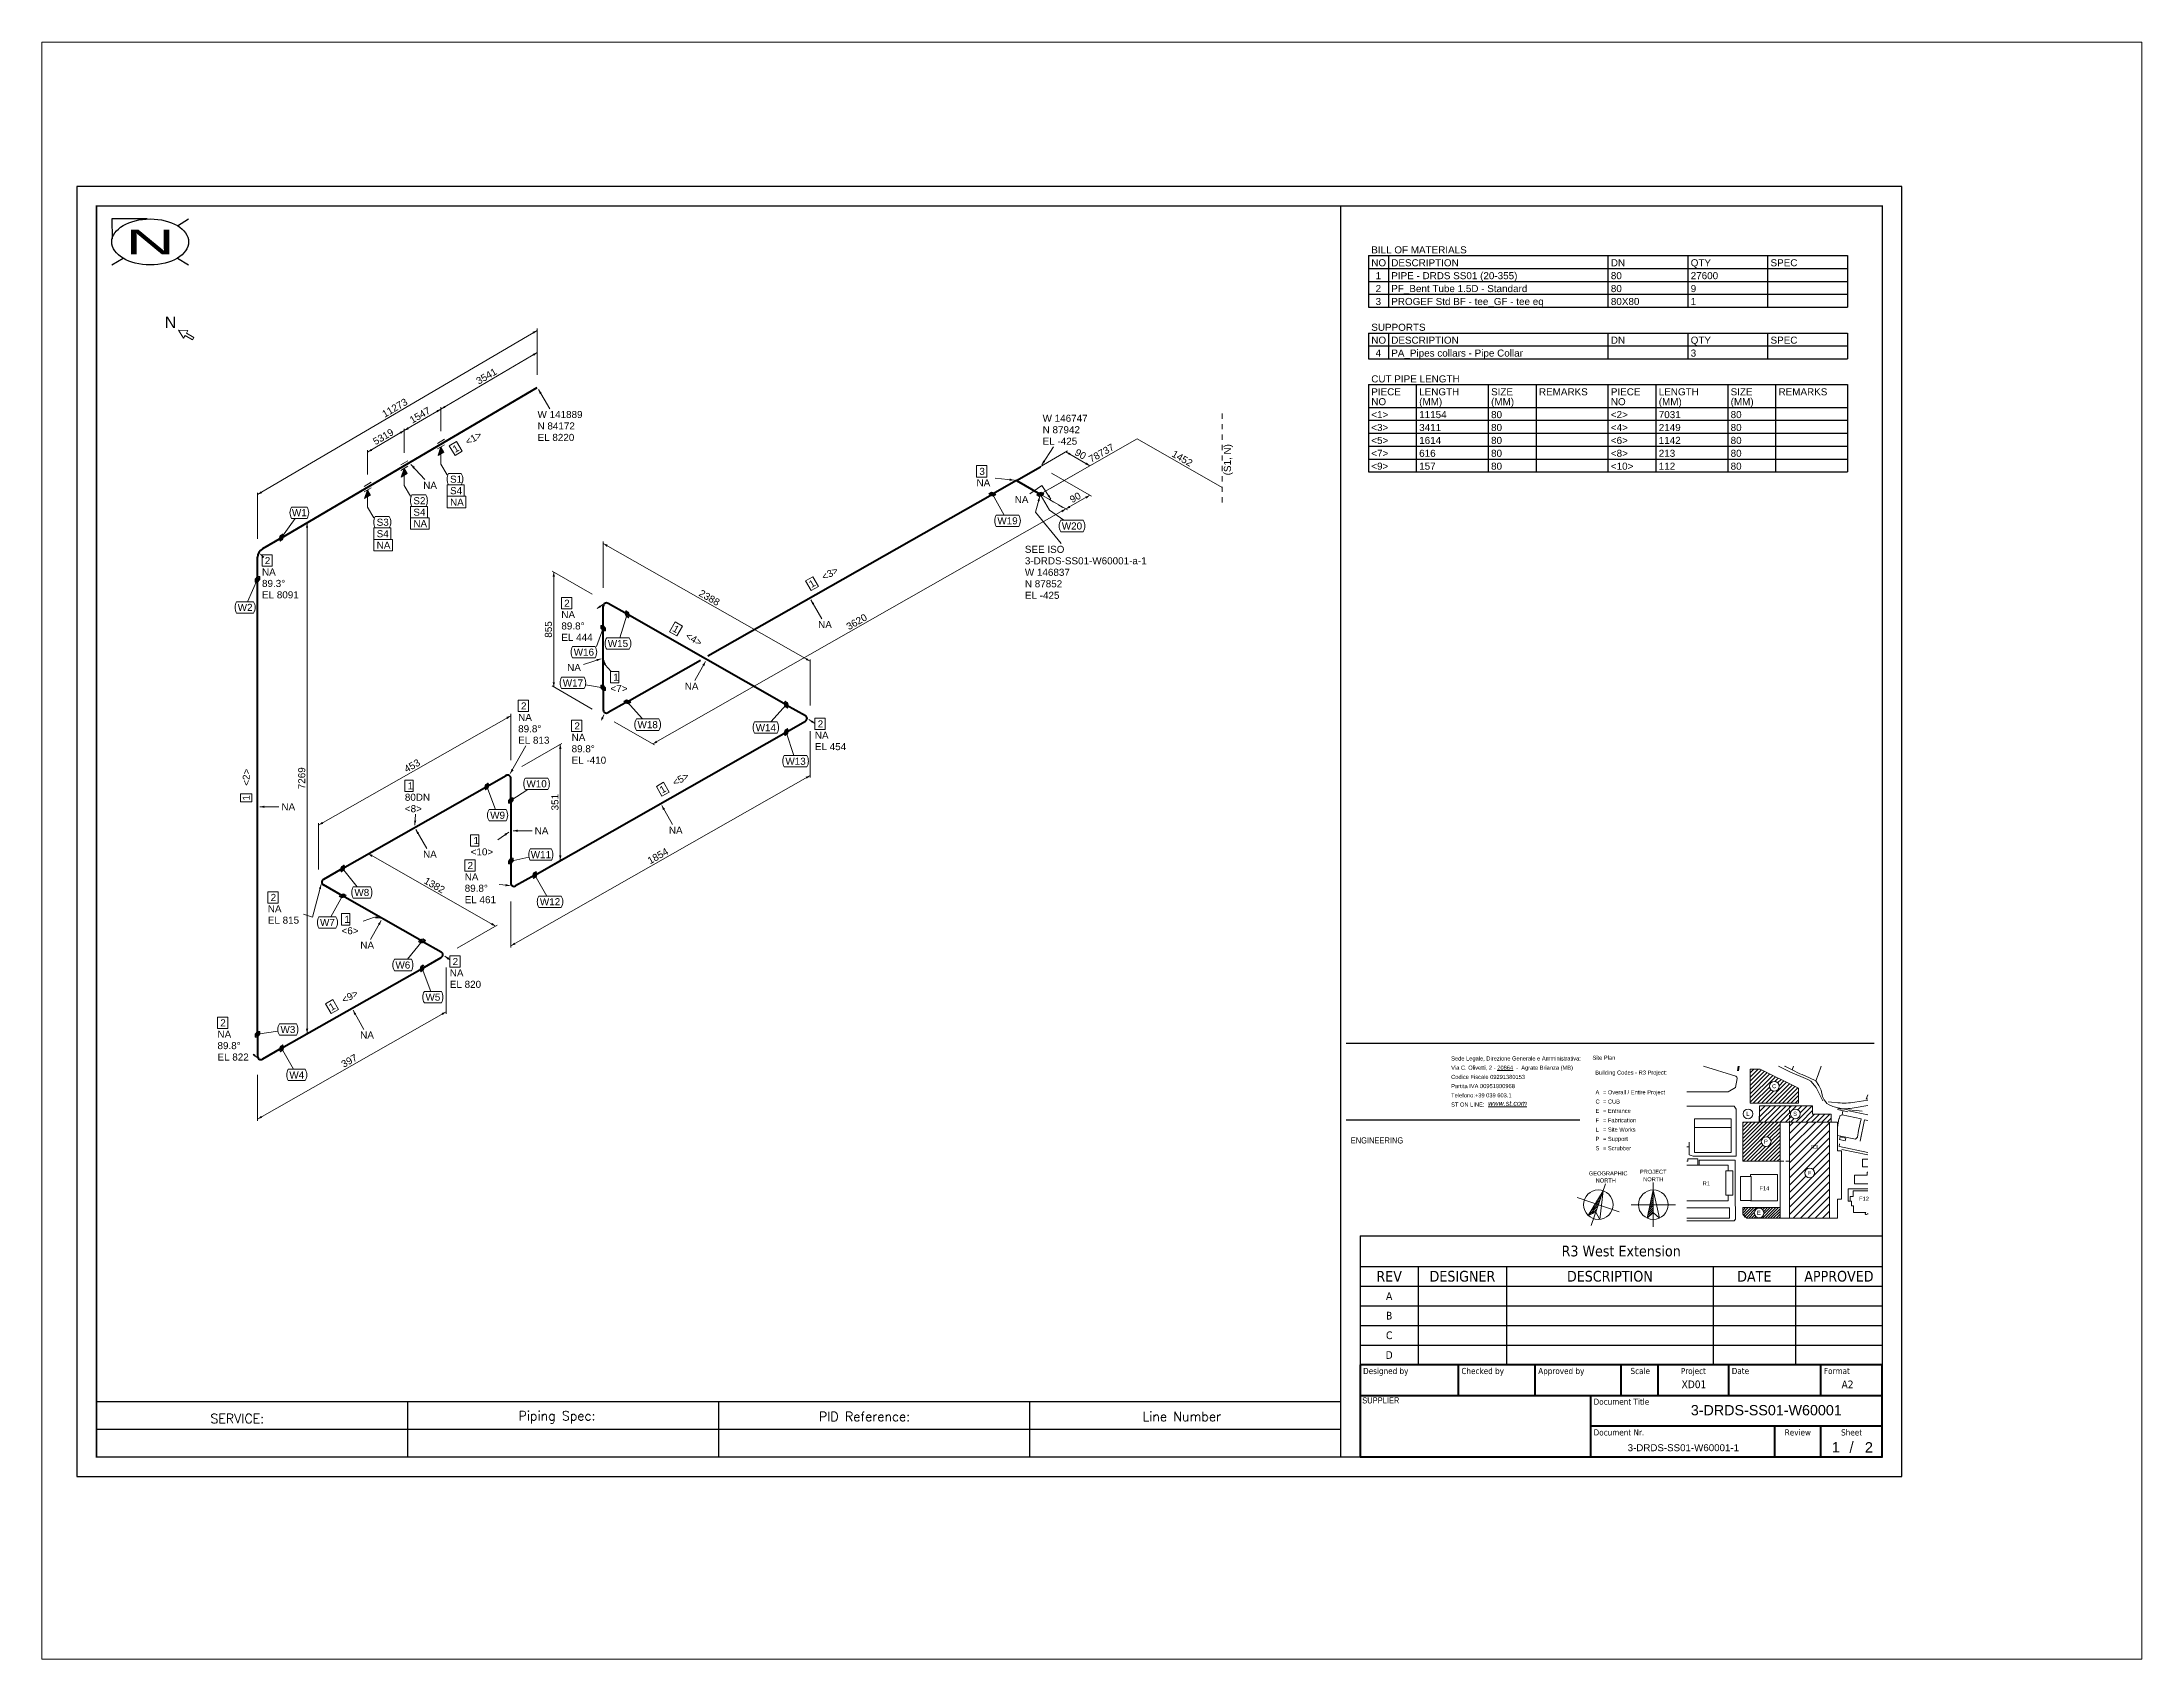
# Paper-space layout 'Layout1' of a CAD drawing. Header units: metres. Extents: x 0 to 16.2, y -1.1 to 11.4.
# The model-space entities are those that its viewports show. They can reach past a viewport. Long polylines and large blocks are cut down to what shows.
import ezdxf
from ezdxf.enums import TextEntityAlignment as Align

# ---------------------------------------------------------------- set-up
doc = ezdxf.new("R2010")
doc.units = ezdxf.units.M
doc.header["$MEASUREMENT"] = 0
for name, color, linetype, lineweight in [('BDRTEXT', 2, 'Continuous', 20), ('BOMTEXT', 2, 'Continuous', 20), ('CONTINUATION', 7, 'Continuous', 0), ('DIM', 7, 'Continuous', 0), ('G-____-TTLB-OTLN', 7, 'Continuous', 13), ('G-____-TTLB-WIDE', 7, 'Continuous', 30), ('JONTNO', 2, 'Continuous', 0), ('LEADLINE', 2, 'Continuous', 0), ('MESSAGE', 2, 'Continuous', 0), ('Pipe', 1, 'Continuous', 50), ('PTNO', 2, 'Continuous', 0), ('SYMBOL', 7, 'Continuous', 0), ('Symbol (ISO)', 7, 'Continuous', 25), ('Title (ISO)', 7, 'Continuous', 50)]:
    doc.layers.add(name, color=color, linetype=linetype, lineweight=lineweight)
doc.styles.add('Arial', font='arial.ttf')
doc.styles.add('Arial_1', font='arial.ttf', dxfattribs={"width": 0.8, "height": 2})
doc.styles.add('Arial_I', font='ariali.ttf', dxfattribs={"width": 0.97, "height": 1.66})
doc.styles.add('Arial_Style', font='', dxfattribs={"height": 0.2})
doc.styles.add('Note Text (ISO)', font='tahoma.ttf', dxfattribs={"height": 2.5})
doc.styles.add('RomanS', font='romans.shx')
doc.styles.get("Standard").update_dxf_attribs({"font": 'arial.ttf'})
doc.styles.add('Text Style41', font='tahoma.ttf')
doc.styles.get('Arial_Style').set_extended_font_data('Arial')

psp = doc.layouts.get("Layout1")

msp = doc.modelspace()

# ---------------------------------------------------------------- texts
at = {"color": 7, "linetype": 'ByBlock', "lineweight": -2, "style": 'RomanS'}
for s, p in [('SERVICE:', (49.67, 26.43)), ('Piping Spec:', (149.93, 27.32)), ('PID Reference:', (247.72, 27.09)), ('Line Number', (353.07, 27.09))]:
    msp.add_text(s, height=3, dxfattribs=at).set_placement(p)
at = {"layer": 'BDRTEXT', "style": 'Arial_Style'}
for s, height, p in [('3-DRDS-SS01-W60001', 3.3303, (556.11, 30.66)), ('3-DRDS-SS01-W60001-1', 2.2663, (529.11, 18.44)), ('1', 3.41, (578.75, 18.59)), ('2', 3.41, (589.5, 18.54))]:
    msp.add_text(s, height=height, dxfattribs=at).set_placement(p, align=Align.MIDDLE_CENTER)
at = {"layer": 'BOMTEXT', "style": 'Arial_Style'}
for s, p in [('BILL OF MATERIALS', (427.53, 408.45)), ('NO', (427.53, 404.25)), ('DESCRIPTION', (434.03, 404.25)), ('DN', (505.51, 404.25)), ('QTY', (531.5, 404.25)), ('SPEC', (557.49, 404.25)), ('PIPE - DRDS SS01 (20-355)', (434.03, 400.05)), ('PF_Bent Tube 1.5D - Standard', (434.03, 395.85)), ('80', (505.51, 400.05)), ('80', (505.51, 395.85)), ('9', (531.5, 395.85)), ('27600', (531.5, 400.05)), ('PROGEF Std BF - tee_GF - tee eq', (434.03, 391.65)), ('80X80', (505.51, 391.65)), ('1', (531.5, 391.65)), ('SUPPORTS', (427.53, 383.25)), ('NO', (427.53, 379.05)), ('DESCRIPTION', (434.03, 379.05)), ('PA_Pipes collars - Pipe Collar', (434.03, 374.85)), ('DN', (505.51, 379.05)), ('3', (531.5, 374.85)), ('QTY', (531.5, 379.05)), ('SPEC', (557.49, 379.05)), ('CUT PIPE LENGTH', (427.53, 366.44)), ('PIECE', (427.53, 362.24)), ('LENGTH', (443.12, 362.24)), ('SIZE', (466.52, 362.24)), ('REMARKS', (482.11, 362.24)), ('PIECE', (505.51, 362.24)), ('LENGTH', (521.1, 362.24)), ('SIZE', (544.5, 362.24)), ('REMARKS', (560.09, 362.24)), ('<1>', (427.53, 354.82)), ('NO', (427.53, 359.02)), ('(MM)', (443.12, 359.02)), ('11154', (443.12, 354.82)), ('80', (466.52, 354.82)), ('(MM)', (466.52, 359.02)), ('<2>', (505.51, 354.82)), ('NO', (505.51, 359.02)), ('7031', (521.1, 354.82)), ('(MM)', (521.1, 359.02)), ('80', (544.5, 354.82)), ('(MM)', (544.5, 359.02)), ('<3>', (427.53, 350.62)), ('3411', (443.12, 350.62)), ('80', (466.52, 350.62)), ('<4>', (505.51, 350.62)), ('2149', (521.1, 350.62)), ('80', (544.5, 350.62)), ('<5>', (427.53, 346.42)), ('<7>', (427.53, 342.22)), ('616', (443.12, 342.22)), ('1614', (443.12, 346.42)), ('80', (466.52, 346.42)), ('80', (466.52, 342.22)), ('<6>', (505.51, 346.42)), ('<8>', (505.51, 342.22)), ('213', (521.1, 342.22)), ('1142', (521.1, 346.42)), ('80', (544.5, 346.42)), ('80', (544.5, 342.22)), ('<9>', (427.53, 338.02)), ('157', (443.12, 338.02)), ('80', (466.52, 338.02)), ('<10>', (505.51, 338.02)), ('112', (521.1, 338.02)), ('80', (544.5, 338.02))]:
    msp.add_text(s, height=2.3, dxfattribs=at).set_placement(p, align=Align.MIDDLE_LEFT)
for s, p in [('2', (429.83, 395.85)), ('1', (429.83, 400.05)), ('3', (429.83, 391.65)), ('4', (429.83, 374.85))]:
    msp.add_text(s, height=2.3, dxfattribs=at).set_placement(p, align=Align.MIDDLE_CENTER)
at = {"layer": 'DIM', "style": 'Arial_Style'}
for s, rotation, p in [('3541', 30.40945, (139.5, 367.33)), ('11273', 30.40945, (109.65, 357.01)), ('1547', 30.40945, (117.85, 354.63)), ('5319', 30.40945, (105.91, 347.62)), ('90', -30.03694, (332.88, 341.95)), ('78737', 29.83757, (339.67, 342.3)), ('1452', -29.83757, (366, 340.56)), ('(S1, N)', 90, (380.69, 340.12)), ('90', 29.63745, (331.16, 327.83)), ('2388', -29.63739, (212.09, 295.2)), ('855', 90, (159.67, 284.86)), ('3620', 29.63745, (260.01, 287.35)), ('7269', 90, (79.37, 236.41)), ('453', 29.63739, (115.29, 240.5)), ('351', 90, (161.8, 228.62)), ('1854', 29.63743, (195.31, 211.11)), ('1382', -29.63739, (122.6, 201.59)), ('397', 29.63743, (94.83, 144.42))]:
    msp.add_text(s, height=2.3, rotation=rotation, dxfattribs=at).set_placement(p, align=Align.MIDDLE_CENTER)
at = {"layer": 'G-____-TTLB-OTLN', "lineweight": 9, "style": 'Arial'}
for s, p in [('Site Plan', (499.53, 144.74)), ('Building Codes - R3 Project:', (500.41, 139.92)), ('C', (557.99, 135.48)), ('A', (500.52, 133.51)), ('C', (500.52, 130.48)), ('= Overall / Entire Project', (502.95, 133.51)), ('= CUB', (502.95, 130.48)), ('E', (500.52, 127.44)), ('F', (500.52, 124.4)), ('= Entrance', (502.95, 127.44)), ('= Fabrication', (502.95, 124.4)), ('L', (549.59, 126.49)), ('S', (564.86, 126.49)), ('S', (500.52, 115.29)), ('L', (500.52, 121.36)), ('P', (500.52, 118.33)), ('= Site Works', (502.95, 121.36)), ('= Support', (502.95, 118.33)), ('= Scrubber', (502.95, 115.29)), ('P', (555.37, 117.44)), ('R3', (570.59, 115.68)), ('R1', (535.39, 103.85)), ('F14', (553.88, 102.25)), ('F', (569.6, 107.25)), ('F12', (586.32, 98.84)), ('E', (553.08, 94.24))]:
    msp.add_text(s, height=1.33, dxfattribs=at).set_placement(p)
for s, p in [('GEOGRAPHIC', (504.63, 107.09)), ('NORTH', (503.86, 104.79)), ('PROJECT', (519.32, 107.62)), ('NORTH', (519.32, 105.19))]:
    msp.add_text(s, height=1.33, dxfattribs=at).set_placement(p, align=Align.CENTER)
at = {"layer": 'G-____-TTLB-OTLN', "lineweight": 9, "attachment_point": 1}
for s, insert, char_height, width, style in [('Sede Legale, Direzione Generale e Amministrativa: ', (453.52, 145.84), 1.33, 52.0239, 'Arial'), ('Via C. Olivetti, 2 - ', (453.52, 142.84), 1.33, 18.1967, 'Arial'), ('Codice Fiscale 09291380153 ', (453.52, 139.84), 1.33, 29.939, 'Arial'), ('Partita IVA 00951900968', (453.52, 136.84), 1.33, 24.9621, 'Arial'), ('\\L20864', (468.54, 142.84), 1.33, 6.2211, 'Arial'), ('  -  Agrate Brianza (MB) ', (473.67, 142.84), 1.33, 24.1845, 'Arial'), ('Telefono:+39 039 603.1  ', (453.52, 133.84), 1.33, 25.1177, 'Arial'), ('ST ON LINE:', (453.52, 130.84), 1.33, 13.1421, 'Arial'), ('ENGINEERING', (420.83, 119.5), 2, 6.9266, 'Arial_1'), ('SUPPLIER', (424.58, 34.85), 2, 13.7249, 'Arial_1')]:
    msp.add_mtext(s, dxfattribs=dict(at, insert=insert, char_height=char_height, width=width, style=style))
at = {"layer": 'G-____-TTLB-OTLN', "color": 159, "lineweight": 9, "true_color": 0x22346e, "insert": (465.57, 131.43), "char_height": 1.66, "width": 14.6973, "attachment_point": 1, "style": 'Arial_I'}
msp.add_mtext('\\Lwww.st.com', dxfattribs=at)
at = {"layer": 'JONTNO', "style": 'Arial_Style'}
for s, p in [('S1', (127.66, 331.94)), ('S4', (127.66, 328.21)), ('S2', (115.72, 324.93)), ('S4', (115.72, 321.2)), ('NA', (127.66, 324.47)), ('S3', (103.78, 317.92)), ('S4', (103.78, 314.19)), ('NA', (115.72, 317.47)), ('NA', (103.78, 310.46))]:
    msp.add_text(s, height=2.3, dxfattribs=at).set_placement(p, align=Align.BOTTOM_LEFT)
for s, p in [('W1', (78.6, 322.88)), ('W19', (309.12, 320.25)), ('W20', (330.1, 318.55)), ('W2', (60.95, 292.04)), ('W15', (182.32, 280.27)), ('W16', (171.23, 277.49)), ('W17', (167.66, 267.43)), ('W18', (191.99, 253.85)), ('W14', (230.45, 252.89)), ('W13', (240.13, 241.94)), ('W10', (155.83, 234.62)), ('W9', (143.14, 224.36)), ('W11', (157.23, 211.53)), ('W8', (98.94, 199.23)), ('W12', (160.2, 196.21)), ('W7', (87.75, 189.44)), ('W6', (112.3, 175.6)), ('W5', (122.08, 165.14)), ('W3', (74.88, 154.61)), ('W4', (77.77, 139.8))]:
    msp.add_text(s, height=2.3, dxfattribs=at).set_placement(p, align=Align.MIDDLE_CENTER)
at = {"layer": 'MESSAGE', "style": 'Arial_Style'}
for s, p in [('W 141889', (156.14, 353.01)), ('N 84172', (156.14, 349.28)), ('W 146747', (320.55, 351.78)), ('N 87942', (320.55, 348.05)), ('EL 8220', (156.14, 345.55)), ('EL -425', (320.55, 344.32)), ('3-DRDS-SS01-W60001-a-1', (314.77, 305.37)), ('SEE ISO', (314.77, 309.11)), ('W 146837', (314.77, 301.63)), ('N 87852', (314.77, 297.89)), ('EL -425', (314.77, 294.14))]:
    msp.add_text(s, height=2.3, dxfattribs=at).set_placement(p, align=Align.BOTTOM_LEFT)
for p in [(121.16, 331.79), (313.7, 327.16), (249.71, 286.44), (168.02, 272.47), (206.28, 266.39), (75.01, 227.11), (157.44, 219.32), (201.12, 219.49), (121.1, 211.69), (100.68, 182.08), (100.64, 152.81)]:
    msp.add_text('NA', height=2.3, dxfattribs=at).set_placement(p, align=Align.MIDDLE_CENTER)
at = {"layer": 'PTNO', "style": 'Arial_Style'}
for s, rotation, p in [('1', 30.40945, (129.51, 343.77)), ('<1>', 30.40945, (135.29, 347.16)), ('1', 29.63739, (245.49, 299.78)), ('<3>', 29.63739, (251.31, 303.09)), ('1', -29.63682, (201.19, 285.02)), ('<4>', -29.63682, (207.01, 281.71)), ('<2>', 90, (61.33, 236.74)), ('1', 29.63706, (196.9, 232.83)), ('<5>', 29.63706, (202.72, 236.14)), ('1', 90, (61.33, 230.04)), ('<9>', 29.63738, (95.04, 165.37)), ('1', 29.63738, (89.22, 162.05))]:
    msp.add_text(s, height=2.3, rotation=rotation, dxfattribs=at).set_placement(p, align=Align.MIDDLE_CENTER)
for s, p in [('3', (299.95, 334.49)), ('NA', (299.03, 330.79)), ('2', (67.37, 305.44)), ('89.3%%d', (66.45, 298.01)), ('NA', (66.45, 301.73)), ('EL 8091', (66.45, 294.3)), ('2', (164.81, 291.56)), ('89.8%%d', (163.89, 284.16)), ('NA', (163.89, 287.86)), ('EL 444', (163.89, 280.45)), ('<7>', (179.89, 263.8)), ('1', (180.81, 267.47)), ('2', (150.75, 258.11)), ('89.8%%d', (149.83, 250.68)), ('NA', (149.83, 254.39)), ('2', (168.15, 251.61)), ('2', (247.33, 252.26)), ('EL 813', (149.83, 246.96)), ('89.8%%d', (167.23, 244.18)), ('NA', (167.23, 247.89)), ('NA', (246.41, 248.57)), ('EL 454', (246.41, 244.87)), ('EL -410', (167.23, 240.46)), ('1', (113.87, 232.1)), ('80DN', (112.95, 228.39)), ('<8>', (112.95, 224.67)), ('<10>', (134.37, 210.61)), ('1', (135.29, 214.32)), ('NA', (132.43, 202.46)), ('2', (133.35, 206.17)), ('2', (69.26, 195.77)), ('89.8%%d', (132.43, 198.75)), ('NA', (68.34, 192.07)), ('EL 815', (68.34, 188.37)), ('1', (93.26, 188.63)), ('EL 461', (132.43, 195.03)), ('<6>', (92.34, 184.92)), ('2', (128.5, 174.88)), ('NA', (127.58, 171.18)), ('EL 820', (127.58, 167.48)), ('2', (52.88, 154.95)), ('89.8%%d', (51.96, 147.52)), ('NA', (51.96, 151.23)), ('EL 822', (51.96, 143.8))]:
    msp.add_text(s, height=2.3, dxfattribs=at).set_placement(p, align=Align.BOTTOM_LEFT)
at = {"layer": 'SYMBOL', "style": 'Arial_Style'}
msp.add_text('N', height=3.68, dxfattribs=at).set_placement((36.64, 384.9), align=Align.MIDDLE_CENTER)
at = {"layer": 'Symbol (ISO)', "attachment_point": 5, "style": 'Note Text (ISO)'}
for s, insert, char_height in [('R3 West Extension', (508.87, 82.44), 3.5), ('REV', (433.35, 74.24), 3.5), ('DESIGNER', (457.19, 74.24), 3.5), ('DESCRIPTION', (505.19, 74.24), 3.5), ('DATE', (552.21, 74.24), 3.5), ('APPROVED', (579.74, 74.24), 3.5), ('A', (433.35, 67.83), 2.5), ('B', (433.35, 61.43), 2.5), ('C', (433.35, 55.03), 2.5), ('D', (433.35, 48.62), 2.5), ('A2', (582.56, 39.05), 2.5)]:
    msp.add_mtext(s, dxfattribs=dict(at, insert=insert, char_height=char_height))
at = {"layer": 'Symbol (ISO)', "insert": (532.56, 39.05), "char_height": 2.5, "width": 3.0374, "attachment_point": 5, "style": 'Note Text (ISO)'}
msp.add_mtext('XD01', dxfattribs=at)
at = {"layer": 'Title (ISO)', "style": 'Text Style41'}
for s, p in [('Designed by', (424.87, 44.42)), ('Checked by', (456.87, 44.42)), ('Approved by', (481.87, 44.42)), ('Date', (544.87, 44.42)), ('Format', (574.87, 44.42)), ('Document Title', (499.9, 34.42)), ('Document Nr.', (499.9, 24.42))]:
    msp.add_text(s, height=2, dxfattribs=at).set_placement(p, align=Align.TOP_LEFT)
msp.add_text('Scale', height=2, dxfattribs=at).set_placement((518.25, 44.42), align=Align.TOP_RIGHT)
for s, p in [('Project', (532.37, 44.42)), ('Review', (566.37, 24.42)), ('Sheet', (583.87, 24.42))]:
    msp.add_text(s, height=2, dxfattribs=at).set_placement(p, align=Align.TOP_CENTER)
at = {"layer": 'Title (ISO)', "style": 'Note Text (ISO)'}
msp.add_text('  /  ', height=3.5, dxfattribs=at).set_placement((583.87, 18.92), align=Align.MIDDLE_CENTER)

# ---------------------------------------------------------------- blocks, each defined once
blk = doc.blocks.new('*U23')
at = {"color": 0, "linetype": 'ByBlock', "lineweight": 25}
for p, q in [((-1, 7.48), (-12.5, 7.5)), ((-12.5, 7.5), (-12.39, 1)), ((8.84, 5.3), (12.5, 7.5)), ((-12.5, -7.5), (-8.84, -5.3)), ((8.84, -5.3), (12.5, -7.5))]:
    blk.add_line(p, q, dxfattribs=at)
at = {"color": 0, "linetype": 'ByBlock', "lineweight": -2}
blk.add_line((0, 0), (0, 0), dxfattribs=at)
blk.add_line((0, 0), (0, 0), dxfattribs=at)
blk.add_line((0, 0), (0, 0), dxfattribs=at)
blk.add_line((0, 0), (0, 0), dxfattribs=at)
blk.add_line((0, 0), (0, 0), dxfattribs=at)
at = {"color": 0, "linetype": 'ByBlock', "lineweight": 25}
blk.add_ellipse((0, 0), major_axis=(12.5, 0), ratio=0.6, dxfattribs=at)
at = {"color": 0, "linetype": 'ByBlock', "lineweight": 40, "width": 2}
blk.add_text('N', height=8, dxfattribs=at).set_placement((0, 0), align=Align.MIDDLE_CENTER)

# ---------------------------------------------------------------- hatches: boundary and pattern name
at = {"layer": 'DIM'}
for points in [[(156.05, 382.22), (154.95, 381.14), (154.57, 381.78)], [(156.05, 375.02), (154.95, 373.94), (154.57, 374.58)], [(124.71, 356.62), (123.61, 355.54), (123.23, 356.19)], [(124.71, 356.62), (125.81, 357.7), (126.19, 357.06)], [(112.77, 349.61), (111.67, 348.53), (111.29, 349.18)], [(112.77, 349.61), (113.87, 350.7), (114.25, 350.05)], [(100.83, 342.61), (101.93, 343.69), (102.31, 343.04)], [(328.11, 342.68), (329.6, 342.26), (329.22, 341.61)], [(335.9, 338.18), (334.41, 338.6), (334.79, 339.25)], [(65.01, 328.78), (66.11, 329.86), (66.49, 329.22)], [(335.93, 328.53), (334.81, 327.47), (334.44, 328.12)], [(328.11, 324.08), (326.99, 323.02), (326.62, 323.67)], [(328.11, 324.08), (329.23, 325.15), (329.6, 324.5)], [(81.12, 319.48), (81.49, 317.98), (80.74, 317.98)], [(177.53, 312.85), (179.02, 312.44), (178.65, 311.79)], [(161.42, 303.55), (161.79, 302.05), (161.04, 302.05)], [(244.92, 274.51), (243.43, 274.93), (243.8, 275.58)], [(161.42, 266.18), (161.04, 267.68), (161.79, 267.68)], [(147.44, 256.78), (146.32, 255.71), (145.95, 256.36)], [(163.55, 247.48), (163.92, 245.98), (163.17, 245.98)], [(193.64, 247.58), (194.75, 248.64), (195.13, 247.99)], [(244.92, 237.31), (243.8, 236.25), (243.43, 236.9)], [(84.87, 221.18), (85.99, 222.25), (86.36, 221.6)], [(100.98, 211.88), (102.46, 211.46), (102.09, 210.81)], [(163.55, 209.76), (163.17, 211.26), (163.92, 211.26)], [(142.49, 188.26), (141, 188.68), (141.37, 189.33)], [(147.44, 181.86), (148.56, 182.92), (148.93, 182.27)], [(126.38, 160.36), (125.26, 159.29), (124.89, 159.95)], [(81.12, 153.34), (80.74, 154.84), (81.49, 154.84)], [(65.01, 125.44), (66.13, 126.51), (66.5, 125.86)]]:
    msp.add_hatch(color=256, dxfattribs=at).paths.add_polyline_path(points)
at = {"layer": 'LEADLINE'}
for points in [[(156.43, 362.97), (157.52, 361.87), (156.87, 361.49)], [(114.92, 338.62), (116.21, 337.77), (115.65, 337.26)], [(320.24, 338.46), (320.75, 339.92), (321.37, 339.51)], [(311.26, 333.47), (309.72, 333.26), (309.81, 334.01)], [(319.6, 328.15), (319.57, 326.61), (318.85, 326.8)], [(323.27, 327.25), (322.12, 328.28), (322.74, 328.7)], [(65.93, 309.39), (67.22, 308.54), (66.67, 308.03)], [(245.14, 294.48), (246.2, 293.36), (245.55, 292.99)], [(177.42, 292.95), (176.38, 291.81), (175.96, 292.43)], [(176.81, 275.33), (175.5, 274.51), (175.27, 275.23)], [(177.72, 274.84), (178.47, 273.49), (177.75, 273.29)], [(210.85, 274.43), (210.43, 272.94), (209.78, 273.31)], [(177.74, 257.09), (177.46, 255.57), (176.78, 255.88)], [(244.5, 255.5), (245.95, 254.99), (245.54, 254.36)], [(147.28, 237.94), (147.68, 239.44), (148.34, 239.07)], [(65.76, 227.11), (67.26, 227.49), (67.26, 226.74)], [(196.55, 227.53), (197.62, 226.42), (196.96, 226.04)], [(116.2, 221.13), (115.93, 222.65), (116.67, 222.6)], [(116.52, 219.73), (117.59, 218.61), (116.94, 218.24)], [(146.83, 218.89), (145.81, 217.72), (145.38, 218.34)], [(148.19, 219.32), (149.69, 219.69), (149.69, 218.94)], [(85.72, 201.86), (85.69, 200.31), (84.97, 200.5)], [(147.22, 201.44), (145.68, 201.23), (145.77, 201.97)], [(104.88, 190.9), (103.34, 190.79), (103.47, 191.53)], [(105.25, 190.12), (104.84, 188.63), (104.18, 189)], [(125.94, 178.52), (127.37, 177.93), (126.92, 177.33)], [(96.07, 160.85), (97.13, 159.73), (96.48, 159.36)], [(64.95, 145.41), (63.55, 146.06), (64.02, 146.65)]]:
    msp.add_hatch(color=256, dxfattribs=at).paths.add_polyline_path(points)

# ---------------------------------------------------------------- linework, layer by layer
at = {"linetype": 'Continuous'}
for p, q in [((113.82, 33.42), (113.82, 15.42)), ((215.07, 33.42), (215.07, 15.42)), ((316.32, 33.42), (316.32, 15.42))]:
    msp.add_line(p, q, dxfattribs=at)
for p, q in [((417.57, 33.42), (317.57, 33.42)), ((417.57, 24.42), (12.57, 24.42))]:
    msp.add_line(p, q)
msp.add_lwpolyline([(6.22, 9.07), (600.22, 9.07), (600.22, 429.07), (6.22, 429.07)], close=True)
at = {"const_width": 0.508}
msp.add_lwpolyline([(12.57, 15.42), (593.87, 15.42), (593.87, 422.72), (12.57, 422.72)], close=True, dxfattribs=at)
at = {"linetype": 'ByBlock', "lineweight": -2, "const_width": 0.5}
for points in [[(417.57, 422.72), (417.57, 15.42)], [(417.57, 33.42), (12.57, 33.42)]]:
    msp.add_lwpolyline(points, dxfattribs=at)
for points in [[(426.58, 406.58), (582.54, 406.58)], [(426.58, 406.58), (426.58, 389.78)], [(433.08, 406.58), (433.08, 389.78)], [(504.56, 406.58), (504.56, 389.78)], [(530.55, 406.58), (530.55, 389.78)], [(556.54, 406.58), (556.54, 389.78)], [(582.54, 406.58), (582.54, 389.78)], [(426.58, 402.38), (582.54, 402.38)], [(426.58, 398.18), (582.54, 398.18)], [(426.58, 393.98), (582.54, 393.98)], [(426.58, 389.78), (582.54, 389.78)], [(426.58, 381.38), (582.54, 381.38)], [(426.58, 381.38), (426.58, 372.98)], [(426.58, 377.18), (582.54, 377.18)], [(433.08, 381.38), (433.08, 372.98)], [(504.56, 381.38), (504.56, 372.98)], [(530.55, 381.38), (530.55, 372.98)], [(556.54, 381.38), (556.54, 372.98)], [(582.54, 381.38), (582.54, 372.98)], [(426.58, 372.98), (582.54, 372.98)], [(426.58, 364.57), (582.54, 364.57)], [(426.58, 364.57), (426.58, 336.15)], [(442.17, 364.57), (442.17, 336.15)], [(465.57, 364.57), (465.57, 336.15)], [(481.16, 364.57), (481.16, 336.15)], [(504.56, 364.57), (504.56, 336.15)], [(520.15, 364.57), (520.15, 336.15)], [(543.55, 364.57), (543.55, 336.15)], [(559.14, 364.57), (559.14, 336.15)], [(582.54, 364.57), (582.54, 336.15)], [(582.54, 364.57), (582.54, 336.15)], [(426.58, 357.15), (582.54, 357.15)], [(426.58, 352.95), (582.54, 352.95)], [(426.58, 348.75), (582.54, 348.75)], [(426.58, 344.55), (582.54, 344.55)], [(426.58, 340.35), (582.54, 340.35)], [(426.58, 336.15), (582.54, 336.15)]]:
    msp.add_lwpolyline(points)
at = {"layer": 'CONTINUATION'}
for points in [[(319.79, 328.88), (321.26, 328.03)], [(322.74, 327.18), (324.21, 326.33)], [(325.68, 325.47), (327.15, 324.62)]]:
    msp.add_lwpolyline(points, dxfattribs=at)
at = {"layer": 'DIM'}
for points in [[(156.05, 367.78), (156.05, 382.82)], [(156.05, 382.22), (65.01, 328.78)], [(156.05, 375.02), (124.71, 356.62)], [(156.05, 367.78), (156.05, 375.62)], [(124.71, 356.62), (112.77, 349.61)], [(124.71, 349.38), (124.71, 357.22)], [(124.71, 349.38), (124.71, 357.22)], [(112.77, 349.61), (100.83, 342.61)], [(112.77, 342.37), (112.77, 350.21)], [(112.77, 342.37), (112.77, 350.21)], [(100.83, 335.36), (100.83, 343.21)], [(315.6, 335.46), (328.63, 342.98)], [(319.79, 328.88), (351.32, 346.96)], [(328.11, 342.68), (335.9, 338.18)], [(351.32, 346.96), (378.94, 331.12)], [(323.39, 330.96), (336.42, 338.48)], [(323.42, 335.76), (336.45, 328.23)], [(65.01, 314.34), (65.01, 329.38)], [(315.6, 331.3), (328.63, 323.78)], [(315.6, 331.3), (328.63, 323.78)], [(335.93, 328.53), (328.11, 324.08)], [(328.11, 324.08), (193.64, 247.58)], [(68.61, 312.26), (81.64, 319.78)], [(81.12, 153.34), (81.12, 319.48)], [(177.53, 298.41), (177.53, 313.45)], [(244.92, 274.51), (177.53, 312.85)], [(173.93, 296.33), (160.9, 303.85)], [(161.42, 303.55), (161.42, 266.18)], [(244.92, 260.07), (244.92, 275.11)], [(173.93, 258.95), (160.9, 266.48)], [(84.87, 221.18), (147.44, 256.78)], [(147.44, 242.34), (147.44, 257.38)], [(181.13, 254.8), (194.16, 247.28)], [(151.04, 240.26), (164.07, 247.78)], [(163.55, 209.76), (163.55, 247.48)], [(244.92, 251.76), (244.92, 236.71)], [(244.92, 237.31), (147.44, 181.86)], [(84.87, 206.74), (84.87, 221.78)], [(88.47, 204.66), (101.49, 212.18)], [(100.98, 211.88), (142.49, 188.26)], [(151.04, 202.54), (164.07, 210.06)], [(147.44, 196.3), (147.44, 181.26)], [(129.98, 181.04), (143.01, 188.56)], [(126.38, 174.8), (126.38, 159.76)], [(65.01, 125.44), (126.38, 160.36)], [(68.61, 146.12), (81.64, 153.64)], [(65.01, 139.89), (65.01, 124.84)]]:
    msp.add_lwpolyline(points, dxfattribs=at)
at = {"layer": 'G-____-TTLB-OTLN', "lineweight": 9, "flags": 128}
for points in [[(535.72, 142.7), (546.15, 139.37)], [(546.59, 138.65), (546.08, 135.75)], [(547, 142.7), (546.74, 141.19)], [(547.02, 141.13), (547.29, 142.7)], [(566.54, 130.64), (550.82, 130.64), (550.82, 141.7), (554.14, 141.7), (566.54, 135.5), (566.54, 130.64)], [(550.82, 140.46), (552.06, 141.7)], [(550.82, 139.1), (553.42, 141.7)], [(566.54, 130.64), (566.54, 135.5), (554.14, 141.7), (550.82, 141.7), (550.82, 130.64), (566.54, 130.64)], [(550.82, 137.74), (554.56, 141.48)], [(550.82, 136.38), (555.47, 141.03)], [(550.82, 135.02), (556.37, 140.58)], [(550.82, 133.66), (557.28, 140.12)], [(550.82, 132.31), (558.19, 139.67)], [(550.82, 130.95), (559.09, 139.22)], [(555.95, 130.64), (562.72, 137.41)], [(557.31, 130.64), (563.62, 136.96)], [(558.86, 137.63), (560, 138.77)], [(559.8, 137.21), (560.91, 138.31)], [(560.06, 142.7), (563.75, 140.86)], [(560.26, 136.31), (561.81, 137.86)], [(562.35, 142.52), (562, 142.7)], [(562.42, 142.7), (562.35, 142.52)], [(564.49, 141.44), (562.35, 142.52)], [(563.75, 140.86), (569.65, 138.31)], [(564.96, 142.7), (564.49, 141.44)], [(567, 140.21), (564.49, 141.44)], [(567.73, 139.92), (567, 140.21)], [(570.15, 138.91), (567.73, 139.92)], [(569.65, 138.31), (570.64, 137.73)], [(570.15, 138.91), (572.24, 137.92)], [(570.64, 137.73), (572.29, 135.7)], [(572.94, 139.89), (572.24, 137.92)], [(572.24, 137.92), (573.25, 136.39)], [(573.98, 142.7), (572.94, 139.89)], [(543.68, 134.35), (530.26, 134.35)], [(543.68, 134.35), (546.08, 135.75)], [(551.88, 130.64), (557.21, 135.98)], [(553.23, 130.64), (557.65, 135.06)], [(554.59, 130.64), (558.57, 134.62)], [(558.67, 130.64), (564.53, 136.5)], [(560.03, 130.64), (565.44, 136.05)], [(561.39, 130.64), (566.34, 135.6)], [(562.75, 130.64), (566.54, 134.44)], [(564.11, 130.64), (566.54, 133.08)], [(565.46, 130.64), (566.54, 131.72)], [(572.29, 135.7), (574.56, 131.38)], [(573.25, 136.39), (573.95, 134.87)], [(573.95, 134.87), (574.42, 132.78)], [(574.42, 132.78), (574.98, 131.7)], [(574.98, 131.7), (575.4, 131.13)], [(575.4, 131.13), (575.85, 130.48)], [(575.85, 130.48), (576.56, 130.12)], [(576.25, 131.1), (577.33, 130.93)], [(576.56, 130.12), (577.78, 129.58)], [(577.33, 130.93), (579.42, 130.74)], [(584.88, 130.93), (589.13, 131.62)], [(589.13, 133.38), (588.62, 131.92)], [(588.62, 131.92), (589.13, 132)], [(530.26, 129.68), (545.66, 129.68)], [(544.72, 125.53), (532.77, 125.53)], [(532.77, 114.61), (532.77, 125.53)], [(544.72, 125.53), (544.72, 114.61)], [(545.66, 129.68), (546.29, 128.62)], [(546.29, 113.37), (546.29, 128.62)], [(577.23, 127.08), (571.2, 127.08), (571.2, 129.8), (553.87, 129.8), (553.87, 124.42), (548.47, 124.42), (548.47, 111.76), (560.57, 111.76), (560.57, 96.61), (548.47, 96.61), (548.47, 94.46), (549.75, 93.17), (579.3, 93.17), (579.3, 99.4), (580.58, 99.4), (580.58, 115.15), (579.3, 115.15), (579.3, 124.46), (577.23, 124.46), (577.23, 127.08)], [(548.47, 124.42), (548.47, 111.76)], [(548.47, 124.08), (548.81, 124.42)], [(548.47, 122.84), (550.05, 124.42)], [(548.47, 121.6), (551.29, 124.42)], [(548.47, 120.36), (552.53, 124.42)], [(548.47, 119.12), (553.77, 124.42)], [(548.47, 117.88), (555.01, 124.42)], [(548.47, 116.64), (556.25, 124.42)], [(548.47, 115.4), (557.48, 124.42)], [(548.47, 114.16), (558.72, 124.42)], [(548.47, 112.93), (559.96, 124.42)], [(548.47, 111.76), (548.47, 114.92), (548.47, 118.09), (548.47, 121.25), (548.47, 124.42)], [(548.47, 124.42), (551.49, 124.42), (554.52, 124.42), (557.55, 124.42), (560.57, 124.42)], [(553.83, 124.44), (559.19, 129.8)], [(553.87, 129.8), (553.86, 128.45), (553.85, 127.11), (553.84, 125.77), (553.83, 124.42)], [(553.83, 124.42), (559.68, 124.43), (565.53, 124.44), (571.38, 124.45), (577.23, 124.46)], [(553.85, 126.15), (557.49, 129.8)], [(553.86, 127.86), (555.79, 129.8)], [(553.87, 129.57), (554.1, 129.8)], [(571.2, 129.8), (566.87, 129.8), (562.54, 129.8), (558.21, 129.8), (553.87, 129.8)], [(553.88, 124.42), (554.98, 124.42)], [(555.52, 124.43), (560.89, 129.8)], [(555.58, 124.42), (556.8, 124.42)], [(556.41, 119.63), (560.57, 123.79)], [(557.22, 124.43), (562.58, 129.8)], [(557.41, 124.42), (558.62, 124.42)], [(558.92, 124.43), (564.28, 129.8)], [(559.23, 124.42), (560.44, 124.42)], [(560.57, 122.95), (560.57, 124.42)], [(560.57, 124.42), (560.57, 121.26), (560.57, 118.09), (560.57, 114.92), (560.57, 111.76)], [(560.62, 124.44), (565.98, 129.8)], [(561.05, 124.42), (562.26, 124.42)], [(562.32, 124.44), (564.21, 126.33)], [(562.87, 124.42), (564.09, 124.42)], [(563.67, 129.8), (563.67, 129.1)], [(563.67, 128.49), (563.67, 127.28)], [(563.67, 126.67), (563.67, 125.45)], [(563.67, 124.85), (563.67, 123.64)], [(563.69, 115.93), (572.19, 124.43)], [(563.69, 113.54), (574.58, 124.43)], [(563.69, 124.42), (566.95, 124.42), (570.21, 124.42), (573.46, 124.43), (576.72, 124.43)], [(563.69, 123.11), (565, 124.42)], [(563.69, 120.72), (567.4, 124.42)], [(563.69, 118.33), (569.79, 124.42)], [(563.69, 93.17), (563.69, 100.98), (563.69, 108.8), (563.69, 116.61), (563.69, 124.42)], [(563.69, 111.14), (576.72, 124.17)], [(564.02, 124.44), (565.18, 125.6)], [(564.69, 124.42), (565.9, 124.42)], [(565.72, 124.44), (571.07, 129.8)], [(566.36, 128.48), (567.68, 129.8)], [(566.51, 124.42), (567.73, 124.42)], [(567.08, 127.51), (569.37, 129.8)], [(567.42, 124.45), (571.2, 128.23)], [(568.34, 124.42), (569.55, 124.42)], [(569.12, 124.45), (571.75, 127.08)], [(570.16, 124.42), (571.37, 124.42)], [(570.82, 124.45), (573.45, 127.08)], [(571.2, 127.08), (571.2, 127.76), (571.2, 128.44), (571.2, 129.12), (571.2, 129.8)], [(577.23, 127.08), (575.73, 127.08), (574.22, 127.08), (572.71, 127.08), (571.2, 127.08)], [(571.98, 124.42), (573.19, 124.42)], [(572.52, 124.45), (575.15, 127.08)], [(573.8, 124.42), (575.01, 124.42)], [(574.22, 124.46), (576.84, 127.08)], [(575.62, 124.42), (576.72, 124.42)], [(575.92, 124.46), (577.23, 125.77)], [(576.72, 123.7), (576.72, 124.46)], [(576.72, 124.46), (577.23, 124.46)], [(576.72, 124.43), (576.72, 116.61), (576.72, 108.8), (576.72, 100.99), (576.72, 93.17)], [(576.72, 121.88), (576.72, 123.09)], [(577.23, 124.46), (577.23, 125.12), (577.23, 125.77), (577.23, 126.43), (577.23, 127.08)], [(577.78, 129.58), (578.62, 129.34)], [(578.62, 129.34), (580.51, 128.86)], [(579.27, 128.53), (582.67, 127.85)], [(579.77, 125.67), (579.3, 122.67)], [(579.91, 125.67), (580.07, 126.49)], [(580.07, 126.49), (580.8, 126.83)], [(580.51, 128.86), (582.64, 128.4)], [(581.07, 128.17), (580.78, 126.84)], [(580.78, 126.84), (586.95, 125.52)], [(582.64, 128.4), (585.38, 128.22)], [(589.13, 126.87), (582.98, 128.15)], [(589.13, 129.84), (584.72, 129.09)], [(585.38, 128.22), (587.29, 128.01)], [(586.16, 121.7), (586.95, 125.52)], [(588.09, 125.21), (586.61, 118.3)], [(588.09, 125.21), (589.13, 124.99)], [(530.26, 116.44), (530.96, 116.44)], [(530.96, 117.94), (530.96, 113.79)], [(532.77, 122.74), (544.72, 122.74)], [(548.54, 111.76), (554.52, 117.74)], [(549.78, 111.76), (554.98, 116.96)], [(551.01, 111.76), (555.8, 116.54)], [(552.25, 111.76), (560.57, 120.08)], [(553.49, 111.76), (560.57, 118.84)], [(554.73, 111.76), (560.57, 117.6)], [(555.97, 111.76), (560.57, 116.36)], [(557.2, 119.18), (560.57, 122.55)], [(557.61, 118.36), (560.57, 121.32)], [(560.57, 121.13), (560.57, 122.34)], [(560.57, 119.3), (560.57, 120.52)], [(560.57, 117.48), (560.57, 118.7)], [(560.57, 115.66), (560.57, 116.87)], [(563.67, 123.03), (563.67, 121.81)], [(563.67, 121.21), (563.67, 119.99)], [(563.67, 119.38), (563.67, 118.17)], [(563.67, 117.56), (563.67, 116.34)], [(563.69, 108.75), (576.72, 121.77)], [(563.69, 106.36), (576.72, 119.38)], [(563.69, 103.96), (576.72, 116.98)], [(576.72, 120.06), (576.72, 121.27)], [(576.72, 118.23), (576.72, 119.45)], [(576.72, 116.41), (576.72, 117.63)], [(579.3, 120.07), (585.17, 118.85)], [(579.78, 116.56), (579.95, 117.37)], [(589.13, 114.59), (579.93, 116.53)], [(580.11, 119.62), (579.94, 118.81)], [(579.94, 118.81), (581.83, 118.41)], [(582, 119.22), (580.11, 119.62)], [(581.83, 118.41), (582, 119.22)], [(585.81, 119.51), (585.17, 118.85)], [(586.16, 121.7), (585.81, 119.51)], [(586.97, 119.97), (586.61, 118.3)], [(530.58, 111.76), (530.26, 111.76)], [(530.26, 110.47), (543.68, 110.47)], [(533.86, 112.53), (530.58, 112.53)], [(530.58, 112.53), (530.58, 111.76)], [(532.25, 113.37), (530.96, 113.79)], [(532.25, 113.37), (546.29, 113.37)], [(544.72, 114.61), (532.77, 114.61)], [(533.86, 110.47), (533.86, 112.53)], [(546.02, 112.07), (534.29, 112.07)], [(534.29, 112.07), (534.29, 110.47)], [(543.68, 110.47), (543.68, 108.61)], [(546.02, 112.07), (546.02, 98.71)], [(560.57, 111.76), (557.55, 111.76), (554.52, 111.76), (551.49, 111.76), (548.47, 111.76)], [(557.21, 111.76), (560.57, 115.12)], [(558.45, 111.76), (560.57, 113.88)], [(559.69, 111.76), (560.57, 112.64)], [(560.57, 113.84), (560.57, 115.06)], [(560.57, 111.76), (560.57, 113.23)], [(560.57, 111.76), (561.82, 111.76)], [(562.42, 111.76), (563.67, 111.76)], [(563.67, 115.74), (563.67, 114.52)], [(563.67, 113.91), (563.67, 112.7)], [(563.67, 112.09), (563.67, 110.88)], [(563.67, 110.27), (563.67, 109.06)], [(563.69, 96.78), (576.72, 109.8)], [(571.24, 109.11), (576.72, 114.59)], [(571.55, 107.03), (576.72, 112.2)], [(576.72, 114.59), (576.72, 115.8)], [(576.72, 112.77), (576.72, 113.98)], [(576.72, 110.95), (576.72, 112.16)], [(576.72, 109.12), (576.72, 110.34)], [(580.68, 115.53), (589.13, 113.76)], [(587.39, 109.92), (587.39, 112.42)], [(587.39, 112.42), (589.13, 112.42)], [(589.13, 109.92), (587.39, 109.92)], [(503.73, 104.41), (499.1, 90.74)], [(519.32, 104.79), (519.32, 90.36)], [(542.99, 108.61), (545.23, 108.61)], [(542.99, 100.7), (542.99, 108.61)], [(545.23, 108.61), (545.23, 100.7)], [(547.69, 106.69), (551.13, 106.69)], [(547.69, 98.97), (547.69, 106.69)], [(551, 107.35), (559.73, 107.35)], [(551, 106.69), (551, 107.35)], [(551.13, 106.69), (551.13, 98.97)], [(559.73, 107.35), (559.73, 98.86)], [(563.67, 108.45), (563.67, 107.24)], [(563.67, 106.63), (563.67, 105.41)], [(563.67, 104.81), (563.67, 103.59)], [(563.67, 102.98), (563.67, 101.77)], [(563.69, 94.38), (576.72, 107.41)], [(563.69, 101.57), (569.02, 106.89)], [(563.69, 99.17), (571.11, 106.59)], [(564.88, 93.17), (576.72, 105.01)], [(567.27, 93.17), (576.72, 102.62)], [(576.72, 107.3), (576.72, 108.52)], [(576.72, 105.48), (576.72, 106.69)], [(576.72, 103.66), (576.72, 104.87)], [(576.72, 101.83), (576.72, 103.05)], [(582.73, 102.75), (582.73, 98.66)], [(582.73, 102.75), (589.13, 102.74)], [(584.81, 104.34), (584.81, 107.13)], [(584.81, 107.13), (588.89, 107.13)], [(589.13, 104.34), (584.81, 104.34)], [(588.89, 108.2), (589.13, 108.2)], [(588.89, 107.13), (588.89, 108.2)], [(494.58, 99.88), (508.25, 95.26)], [(498.1, 94.08), (502.96, 102.13)], [(502.96, 102.13), (498.1, 94.08), (500.6, 95.16), (502.96, 102.13)], [(498.29, 94.16), (501.27, 97.15)], [(498.29, 94.16), (501.27, 97.15)], [(498.95, 95.49), (501.61, 98.15)], [(498.95, 95.49), (501.61, 98.15)], [(499.45, 94.66), (500.93, 96.14)], [(499.45, 94.66), (500.93, 96.14)], [(499.96, 97.17), (501.95, 99.15)], [(499.96, 97.17), (501.95, 99.15)], [(500.97, 98.84), (502.29, 100.16)], [(500.97, 98.84), (502.29, 100.16)], [(502.96, 102.13), (501.93, 92.79)], [(501.98, 100.51), (502.63, 101.16)], [(501.98, 100.51), (502.63, 101.16)], [(512.11, 97.57), (526.54, 97.57)], [(517.3, 93.21), (519.32, 102.38)], [(519.32, 102.38), (517.3, 93.21), (519.32, 95.02), (519.32, 102.38)], [(517.5, 94.11), (519.32, 95.93)], [(517.5, 94.11), (519.32, 95.93)], [(517.69, 94.96), (519.32, 96.59)], [(517.69, 94.96), (519.32, 96.59)], [(517.88, 95.81), (519.32, 97.26)], [(517.88, 95.81), (519.32, 97.26)], [(518.06, 96.66), (519.32, 97.92)], [(518.06, 96.66), (519.32, 97.92)], [(518.25, 97.52), (519.32, 98.59)], [(518.25, 97.52), (519.32, 98.59)], [(518.44, 98.37), (519.32, 99.25)], [(518.44, 98.37), (519.32, 99.25)], [(518.63, 99.22), (519.32, 99.92)], [(518.63, 99.22), (519.32, 99.92)], [(518.81, 100.07), (519.32, 100.58)], [(518.81, 100.07), (519.32, 100.58)], [(519, 100.92), (519.32, 101.24)], [(519, 100.92), (519.32, 101.24)], [(519.19, 101.78), (519.32, 101.91)], [(519.19, 101.78), (519.32, 101.91)], [(519.32, 102.38), (521.34, 93.21)], [(543.68, 98.83), (530.26, 98.83)], [(544.15, 96.53), (530.26, 96.53)], [(545.23, 100.7), (542.99, 100.7)], [(543.68, 100.7), (543.68, 98.83)], [(544.15, 96.53), (544.15, 93.19)], [(546.12, 95.33), (546.02, 98.71)], [(551.13, 98.97), (547.69, 98.97)], [(548.47, 96.59), (548.48, 96.61)], [(548.47, 95.7), (549.37, 96.61)], [(548.47, 94.81), (550.26, 96.61)], [(548.47, 96.61), (551.49, 96.61), (554.52, 96.61), (557.55, 96.61), (560.57, 96.61)], [(548.47, 94.46), (548.47, 95), (548.47, 95.53), (548.47, 96.07), (548.47, 96.61)], [(548.55, 94.01), (551.15, 96.61)], [(548.92, 93.49), (552.04, 96.61)], [(549.52, 93.2), (552.93, 96.61)], [(551, 98.86), (551, 98.97)], [(559.73, 98.86), (551, 98.86)], [(553.66, 96.45), (553.82, 96.61)], [(554.42, 96.32), (554.71, 96.61)], [(554.83, 93.17), (558.27, 96.61)], [(554.94, 95.95), (555.6, 96.61)], [(555.26, 95.38), (556.49, 96.61)], [(555.32, 94.55), (557.38, 96.61)], [(555.72, 93.17), (559.16, 96.61)], [(556.61, 93.17), (560.05, 96.61)], [(557.5, 93.17), (560.57, 96.24)], [(560.57, 95.19), (560.57, 96.61)], [(560.57, 96.61), (560.57, 95.75), (560.57, 94.89), (560.57, 94.03), (560.57, 93.17)], [(563.67, 101.16), (563.67, 99.94)], [(563.67, 99.34), (563.67, 98.12)], [(563.67, 97.52), (563.67, 96.3)], [(569.66, 93.17), (576.72, 100.22)], [(572.06, 93.17), (576.72, 97.83)], [(576.72, 100.01), (576.72, 101.23)], [(576.72, 98.19), (576.72, 99.41)], [(576.72, 96.37), (576.72, 97.58)], [(576.72, 94.55), (576.72, 95.76)], [(583.8, 98.66), (582.73, 98.66)], [(584.41, 100.19), (583.39, 100.19)], [(583.39, 100.19), (583.39, 98.66)], [(583.8, 98.66), (583.8, 97.16)], [(583.8, 97.16), (584.48, 97.16)], [(584.41, 102.09), (589.13, 102.09)], [(584.41, 100.19), (584.41, 102.09)], [(584.48, 95.03), (584.48, 97.16)], [(500.6, 95.16), (498.1, 94.08)], [(501.93, 92.79), (500.6, 95.16)], [(519.32, 95.02), (517.3, 93.21)], [(517.31, 93.25), (519.32, 95.26)], [(517.31, 93.25), (519.32, 95.26)], [(521.34, 93.21), (519.32, 95.02)], [(530.26, 93.19), (544.15, 93.19)], [(530.26, 92.29), (545.6, 92.29)], [(545.6, 92.29), (546.12, 92.81)], [(546.12, 92.81), (546.12, 95.33)], [(560.57, 93.17), (557.87, 93.17), (555.16, 93.17), (552.46, 93.17), (549.75, 93.17)], [(550.38, 93.17), (552.21, 95)], [(551.27, 93.17), (552.34, 94.24)], [(552.16, 93.17), (552.72, 93.73)], [(553.05, 93.17), (553.28, 93.4)], [(553.94, 93.17), (554.12, 93.35)], [(558.39, 93.17), (560.57, 95.35)], [(559.28, 93.17), (560.57, 94.46)], [(560.17, 93.17), (560.57, 93.57)], [(560.57, 93.17), (560.57, 94.59)], [(563.67, 95.7), (563.67, 94.48)], [(563.67, 93.87), (563.67, 93.17)], [(576.72, 93.17), (573.46, 93.17), (570.21, 93.17), (566.95, 93.17), (563.69, 93.17)], [(574.45, 93.17), (576.72, 95.44)], [(576.72, 93.17), (576.72, 93.94)], [(584.48, 95.03), (588.49, 95.03)]]:
    msp.add_lwpolyline(points, dxfattribs=at)
at = {"layer": 'G-____-TTLB-OTLN', "lineweight": 9}
for centre, radius in [((558.74, 136.12), 1.58), ((550.17, 127.13), 1.58), ((565.55, 127.13), 1.58), ((556.06, 118.09), 1.58), ((570.24, 107.89), 1.58), ((501.42, 97.57), 4.81), ((519.32, 97.57), 4.81), ((553.78, 94.89), 1.58)]:
    msp.add_circle(centre, radius, dxfattribs=at)
for centre, radius, start, end in [((545.95, 138.76), 0.645, 350.113, 72.296), ((581.41, 152.11), 21.46, 264.68913, 279.30213), ((581.14, 150.25), 21.46, 265.20394, 279.61594), ((588.71, 94.72), 0.384, 113.88013, 357.76313), ((589.94, 94.65), 0.83, 174.50295, 189.64395)]:
    msp.add_arc(centre, radius, start, end, dxfattribs=at)
at = {"layer": 'G-____-TTLB-WIDE'}
for p, q in [((419.34, 150.15), (591.19, 150.15)), ((419.34, 125.15), (495.43, 125.15))]:
    msp.add_line(p, q, dxfattribs=at)
at = {"layer": 'JONTNO'}
for points in [[(127.2, 335.67), (131.32, 335.67)], [(115.26, 328.66), (119.8, 328.66)], [(127.2, 331.94), (131.32, 331.94)], [(76.04, 324.72), (81.15, 324.72)], [(103.32, 321.66), (107.88, 321.66)], [(115.26, 324.93), (119.8, 324.93)], [(305.45, 322.11), (312.8, 322.11)], [(76.04, 321.03), (81.15, 321.03)], [(103.32, 317.92), (107.88, 317.92)], [(305.45, 318.38), (312.8, 318.38)], [(326.43, 320.41), (333.77, 320.41)], [(326.43, 316.68), (333.77, 316.68)], [(58.18, 293.89), (63.71, 293.89)], [(58.18, 290.2), (63.71, 290.2)], [(178.64, 282.13), (186, 282.13)], [(167.56, 279.35), (174.9, 279.35)], [(167.56, 275.63), (174.9, 275.63)], [(178.64, 278.41), (186, 278.41)], [(163.99, 269.28), (171.33, 269.28)], [(163.99, 265.59), (171.33, 265.59)], [(188.32, 255.71), (195.67, 255.71)], [(226.79, 254.74), (234.12, 254.74)], [(188.32, 251.98), (195.67, 251.98)], [(226.79, 251.05), (234.12, 251.05)], [(236.46, 243.81), (243.8, 243.81)], [(236.46, 240.08), (243.8, 240.08)], [(152.17, 236.49), (159.5, 236.49)], [(152.17, 232.76), (159.5, 232.76)], [(140.36, 226.23), (145.92, 226.23)], [(140.36, 222.5), (145.92, 222.5)], [(153.78, 213.38), (160.68, 213.38)], [(153.78, 209.69), (160.68, 209.69)], [(96.16, 201.09), (101.72, 201.09)], [(96.16, 197.36), (101.72, 197.36)], [(156.54, 198.05), (163.86, 198.05)], [(156.54, 194.36), (163.86, 194.36)], [(84.98, 191.28), (90.53, 191.28)], [(84.98, 187.6), (90.53, 187.6)], [(109.53, 177.46), (115.08, 177.46)], [(109.53, 173.74), (115.08, 173.74)], [(119.29, 167), (124.86, 167)], [(119.29, 163.28), (124.86, 163.28)], [(72.1, 156.48), (77.66, 156.48)], [(72.1, 152.75), (77.66, 152.75)], [(75, 141.64), (80.54, 141.64)], [(75, 137.96), (80.54, 137.96)]]:
    msp.add_lwpolyline(points, dxfattribs=at)
for points in [[(132.21, 328.21), (132.21, 331.94), (126.74, 331.94), (126.74, 328.21)], [(132.8, 324.47), (132.8, 328.21), (126.74, 328.21), (126.74, 324.47)], [(120.27, 321.2), (120.27, 324.93), (114.8, 324.93), (114.8, 321.2)], [(108.33, 314.19), (108.33, 317.92), (102.86, 317.92), (102.86, 314.19)], [(120.86, 317.47), (120.86, 321.2), (114.8, 321.2), (114.8, 317.47)], [(108.92, 310.46), (108.92, 314.19), (102.86, 314.19), (102.86, 310.46)]]:
    msp.add_lwpolyline(points, close=True, dxfattribs=at)
for centre, radius, start, end in [((130.43, 333.8), 3.73, 150, 210), ((128.08, 333.8), 3.73, 330, 30), ((118.49, 326.8), 3.73, 150, 210), ((116.56, 326.8), 3.73, 330, 30), ((79.24, 322.88), 3.69, 150, 210), ((77.96, 322.88), 3.69, 330, 30), ((106.55, 319.79), 3.73, 150, 210), ((104.65, 319.79), 3.73, 330, 30), ((308.68, 320.25), 3.73, 150, 210), ((309.57, 320.25), 3.73, 330, 30), ((329.66, 318.55), 3.73, 150, 210), ((330.54, 318.55), 3.73, 330, 30), ((61.38, 292.04), 3.69, 150, 210), ((60.52, 292.04), 3.69, 330, 30), ((181.87, 280.27), 3.73, 150, 210), ((182.77, 280.27), 3.73, 330, 30), ((170.79, 277.49), 3.73, 150, 210), ((171.67, 277.49), 3.73, 330, 30), ((167.18, 267.43), 3.69, 150, 210), ((168.13, 267.43), 3.69, 330, 30), ((191.55, 253.85), 3.73, 150, 210), ((192.44, 253.85), 3.73, 330, 30), ((229.98, 252.89), 3.69, 150, 210), ((230.92, 252.89), 3.69, 330, 30), ((239.69, 241.94), 3.73, 150, 210), ((240.57, 241.94), 3.73, 330, 30), ((155.39, 234.62), 3.73, 150, 210), ((156.27, 234.62), 3.73, 330, 30), ((143.59, 224.36), 3.73, 150, 210), ((142.69, 224.36), 3.73, 330, 30), ((156.97, 211.53), 3.69, 150, 210), ((157.48, 211.53), 3.69, 330, 30), ((99.39, 199.23), 3.73, 150, 210), ((98.49, 199.23), 3.73, 330, 30), ((159.74, 196.21), 3.69, 150, 210), ((160.67, 196.21), 3.69, 330, 30), ((88.16, 189.44), 3.68, 150, 210), ((87.34, 189.44), 3.68, 330, 30), ((112.76, 175.6), 3.73, 150, 210), ((111.85, 175.6), 3.73, 330, 30), ((122.51, 165.14), 3.72, 150, 210), ((121.64, 165.14), 3.72, 330, 30), ((75.33, 154.61), 3.73, 150, 210), ((74.43, 154.61), 3.73, 330, 30), ((78.19, 139.8), 3.68, 150, 210), ((77.36, 139.8), 3.68, 330, 30)]:
    msp.add_arc(centre, radius, start, end, dxfattribs=at)
at = {"layer": 'LEADLINE'}
for points in [[(160.09, 356.73), (156.43, 362.97)], [(324.09, 344.32), (320.24, 338.46)], [(119.48, 333.63), (114.92, 338.62)], [(126.74, 335.24), (124.71, 338.7)], [(114.8, 328.23), (112.77, 331.69)], [(308.06, 322.11), (304.18, 328.94)], [(305.09, 334.15), (311.26, 333.47)], [(316.33, 329), (320.25, 331.74)], [(318.23, 323.06), (319.6, 328.15)], [(322.78, 323.69), (319.78, 328.88)], [(320.25, 331.74), (323.27, 327.25)], [(102.86, 321.22), (100.83, 324.68)], [(326.58, 312.85), (318.23, 323.06)], [(327.44, 320.41), (322.78, 323.69)], [(77.28, 321.03), (72.78, 314.75)], [(66.45, 308.83), (65.93, 309.39)], [(61.77, 293.89), (65.01, 301.18)], [(248.66, 288.28), (245.14, 294.48)], [(175.5, 291.68), (177.42, 292.95)], [(182.91, 282.13), (185.35, 289.8)], [(175.36, 279.32), (177.52, 285.26)], [(171.05, 273.46), (176.81, 275.33)], [(178.12, 273.34), (177.72, 274.84)], [(207.32, 268.23), (210.85, 274.43)], [(171.79, 266.78), (177.53, 265.87)], [(180.1, 271.14), (178.12, 273.34)], [(190.34, 255.71), (185.35, 261.32)], [(232.09, 254.74), (237.1, 260.37)], [(176.94, 255.32), (177.74, 257.09)], [(246.41, 254.24), (244.5, 255.5)], [(152.29, 246.96), (147.28, 237.94)], [(239.53, 243.81), (237.1, 251.47)], [(142.44, 226.23), (139.61, 233.72)], [(152.96, 232.76), (147.45, 229.18)], [(71.98, 227.11), (65.76, 227.11)], [(200.08, 221.33), (196.55, 227.53)], [(116.43, 224.67), (116.2, 221.13)], [(120.05, 213.53), (116.52, 219.73)], [(143.19, 216.34), (146.83, 218.89)], [(154.41, 219.32), (148.19, 219.32)], [(97.45, 201.09), (92.69, 207.04)], [(153.32, 210.7), (147.45, 209.45)], [(82.87, 191.21), (85.72, 201.86)], [(143.61, 201.84), (147.22, 201.44)], [(159.15, 198.05), (155.26, 204.9)], [(79.98, 192.11), (82.87, 191.21)], [(88.8, 191.28), (92.7, 198.13)], [(99.37, 189.89), (103.08, 191.22)], [(101.73, 183.92), (105.25, 190.12)], [(103.08, 191.22), (104.88, 190.9)], [(113.79, 177.46), (118.55, 183.41)], [(127.58, 177.31), (125.94, 178.52)], [(121.38, 167), (118.55, 174.5)], [(99.59, 154.65), (96.07, 160.85)], [(71.64, 154.1), (65, 153.05)], [(63.56, 146.54), (64.95, 145.41)], [(76.73, 141.64), (72.83, 148.49)]]:
    msp.add_lwpolyline(points, dxfattribs=at)
at = {"layer": 'Pipe'}
for points in [[(72.77, 314.74), (156.05, 363.62)], [(312, 333.38), (319.82, 337.83)], [(211.55, 276.23), (304.18, 328.93)], [(312, 333.38), (304.18, 328.93)], [(312, 333.38), (319.79, 328.88)], [(72.77, 314.74), (66.56, 311.09)], [(65.01, 301.18), (65.01, 308.38)], [(65.01, 153.04), (65.01, 301.18)], [(177.53, 285.25), (177.53, 292.45)], [(185.35, 289.8), (179.09, 293.36)], [(237.09, 260.36), (185.35, 289.8)], [(177.53, 265.88), (177.53, 285.25)], [(185.35, 261.33), (209.2, 274.9)], [(177.53, 265.88), (177.53, 258.68)], [(185.35, 261.33), (179.09, 257.77)], [(237.09, 260.36), (243.35, 256.8)], [(237.09, 251.46), (243.35, 255.02)], [(155.26, 204.91), (237.09, 251.46)], [(92.69, 207.03), (139.62, 233.73)], [(139.62, 233.73), (145.88, 237.29)], [(147.44, 229.18), (147.44, 236.38)], [(147.44, 229.18), (147.44, 209.46)], [(92.69, 207.03), (86.43, 203.47)], [(147.44, 209.46), (147.44, 202.26)], [(92.69, 198.13), (86.43, 201.69)], [(155.26, 204.91), (149.01, 201.35)], [(118.56, 183.41), (92.69, 198.13)], [(118.56, 183.41), (124.82, 179.85)], [(118.56, 174.51), (124.82, 178.07)], [(72.83, 148.5), (118.56, 174.51)], [(65.01, 153.04), (65.01, 145.84)], [(72.83, 148.5), (66.57, 144.93)]]:
    msp.add_lwpolyline(points, dxfattribs=at)
for centre, radius, start, end in [((68.15, 308.38), 3.14, 120.40945, 180), ((178.57, 292.45), 1.05, 60.36262, 180), ((178.57, 258.68), 1.05, 180, 299.63738), ((242.84, 255.91), 1.02, 299.63743, 60.36261), ((146.39, 236.38), 1.05, 0, 119.63743), ((86.94, 202.58), 1.02, 119.63739, 240.36261), ((148.49, 202.26), 1.05, 180, 299.63738), ((124.31, 178.96), 1.02, 299.63739, 60.36261), ((66.06, 145.84), 1.05, 180, 299.63743)]:
    msp.add_arc(centre, radius, start, end, dxfattribs=at)
at = {"layer": 'PTNO'}
for points in [[(131.6, 342.87), (129.74, 346.04), (127.42, 344.68), (129.28, 341.5)], [(302.38, 334.49), (302.38, 338.2), (299.03, 338.2), (299.03, 334.49)], [(69.81, 305.44), (69.81, 309.16), (66.45, 309.16), (66.45, 305.44)], [(247.57, 298.84), (245.75, 302.04), (243.41, 300.71), (245.23, 297.51)], [(167.25, 291.56), (167.25, 295.26), (163.89, 295.26), (163.89, 291.56)], [(201.45, 282.76), (203.27, 285.96), (200.93, 287.29), (199.11, 284.09)], [(182.58, 267.47), (182.58, 271.14), (179.89, 271.14), (179.89, 267.47)], [(153.19, 258.11), (153.19, 261.82), (149.83, 261.82), (149.83, 258.11)], [(170.59, 251.61), (170.59, 255.32), (167.23, 255.32), (167.23, 251.61)], [(249.78, 252.26), (249.78, 255.96), (246.41, 255.96), (246.41, 252.26)], [(115.64, 232.1), (115.64, 235.82), (112.95, 235.82), (112.95, 232.1)], [(198.98, 231.9), (197.16, 235.09), (194.82, 233.77), (196.64, 230.57)], [(63.17, 231.38), (59.49, 231.38), (59.49, 228.7), (63.17, 228.7)], [(137.06, 214.32), (137.06, 218.03), (134.37, 218.03), (134.37, 214.32)], [(135.8, 206.17), (135.8, 209.89), (132.43, 209.89), (132.43, 206.17)], [(71.7, 195.77), (71.7, 199.47), (68.34, 199.47), (68.34, 195.77)], [(95.03, 188.63), (95.03, 192.34), (92.34, 192.34), (92.34, 188.63)], [(130.94, 174.88), (130.94, 178.58), (127.58, 178.58), (127.58, 174.88)], [(91.3, 161.12), (89.48, 164.32), (87.14, 162.99), (88.96, 159.79)], [(55.32, 154.95), (55.32, 158.66), (51.96, 158.66), (51.96, 154.95)]]:
    msp.add_lwpolyline(points, close=True, dxfattribs=at)
at = {"layer": 'SYMBOL'}
for points in [[(39.22, 382.32), (40.88, 379.67)], [(42.35, 382.22), (39.22, 382.32)], [(40.88, 379.67), (41.39, 380.56)], [(41.39, 380.56), (43.79, 379.18)], [(41.83, 381.33), (42.35, 382.22)], [(44.23, 379.94), (41.83, 381.33)], [(43.79, 379.18), (44.23, 379.94)], [(378.94, 355.12), (378.94, 353.42)], [(378.94, 351.72), (378.94, 350.02)], [(125.87, 346.79), (123.55, 345.44)], [(125.87, 345), (123.55, 343.65)], [(123.74, 341.5), (124.71, 344.32)], [(125.67, 342.63), (123.74, 341.5)], [(124.71, 344.32), (123.84, 341.56)], [(124.71, 344.32), (123.93, 341.62)], [(124.71, 344.32), (124.03, 341.67)], [(124.71, 344.32), (124.13, 341.73)], [(124.71, 344.32), (124.22, 341.79)], [(124.71, 344.32), (124.32, 341.84)], [(124.71, 344.32), (124.42, 341.9)], [(124.71, 344.32), (124.52, 341.96)], [(124.71, 344.32), (124.61, 342.01)], [(124.71, 344.32), (125.67, 342.63)], [(124.71, 344.32), (124.71, 338.7)], [(124.71, 344.32), (125.57, 342.58)], [(124.71, 344.32), (125.48, 342.52)], [(124.71, 344.32), (125.38, 342.46)], [(124.71, 344.32), (125.28, 342.41)], [(124.71, 344.32), (125.19, 342.35)], [(124.71, 344.32), (125.09, 342.29)], [(124.71, 344.32), (124.99, 342.24)], [(124.71, 344.32), (124.89, 342.18)], [(124.71, 344.32), (124.8, 342.12)], [(378.94, 348.32), (378.94, 346.62)], [(378.94, 344.92), (378.94, 343.22)], [(113.93, 339.79), (111.61, 338.43)], [(113.93, 338), (111.61, 336.64)], [(111.8, 334.49), (112.77, 337.31)], [(113.73, 335.63), (111.8, 334.49)], [(112.77, 337.31), (111.9, 334.55)], [(112.77, 337.31), (111.99, 334.61)], [(112.77, 337.31), (112.09, 334.66)], [(112.77, 337.31), (112.19, 334.72)], [(112.77, 337.31), (112.28, 334.78)], [(112.77, 337.31), (112.38, 334.84)], [(112.77, 337.31), (112.48, 334.89)], [(112.77, 337.31), (112.58, 334.95)], [(112.77, 337.31), (112.67, 335.01)], [(112.77, 337.31), (113.73, 335.63)], [(112.77, 337.31), (112.77, 331.69)], [(112.77, 337.31), (113.63, 335.57)], [(112.77, 337.31), (113.54, 335.51)], [(112.77, 337.31), (113.44, 335.46)], [(112.77, 337.31), (113.34, 335.4)], [(112.77, 337.31), (113.25, 335.34)], [(112.77, 337.31), (113.15, 335.29)], [(112.77, 337.31), (113.05, 335.23)], [(112.77, 337.31), (112.95, 335.17)], [(112.77, 337.31), (112.86, 335.11)], [(378.94, 341.52), (378.94, 339.82)], [(378.94, 338.12), (378.94, 336.42)], [(101.99, 332.78), (99.67, 331.42)], [(101.99, 330.99), (99.67, 329.63)], [(99.86, 327.49), (100.83, 330.31)], [(101.79, 328.62), (99.86, 327.49)], [(100.83, 330.31), (99.96, 327.54)], [(100.83, 330.31), (100.05, 327.6)], [(100.83, 330.31), (100.15, 327.66)], [(100.83, 330.31), (100.25, 327.71)], [(100.83, 330.31), (100.34, 327.77)], [(100.83, 330.31), (100.44, 327.83)], [(100.83, 330.31), (100.54, 327.88)], [(100.83, 330.31), (100.64, 327.94)], [(100.83, 330.31), (100.73, 328)], [(100.83, 330.31), (101.79, 328.62)], [(100.83, 330.31), (100.83, 324.68)], [(100.83, 330.31), (101.69, 328.56)], [(100.83, 330.31), (101.6, 328.51)], [(100.83, 330.31), (101.5, 328.45)], [(100.83, 330.31), (101.4, 328.39)], [(100.83, 330.31), (101.31, 328.33)], [(100.83, 330.31), (101.21, 328.28)], [(100.83, 330.31), (101.11, 328.22)], [(100.83, 330.31), (101.01, 328.16)], [(100.83, 330.31), (100.92, 328.11)], [(303.01, 329.16), (303.8, 329.61)], [(304.96, 329.38), (303.01, 329.16)], [(303.41, 328.49), (303.01, 329.16)], [(303.01, 329.16), (304.58, 329.16)], [(303.41, 328.49), (303.8, 329.61)], [(305.35, 328.72), (303.41, 328.49)], [(304.56, 328.27), (303.41, 328.49)], [(303.8, 329.61), (304.96, 329.38)], [(303.8, 329.61), (304.56, 328.27)], [(304.56, 328.27), (304.96, 329.38)], [(305.35, 328.72), (304.56, 328.27)], [(304.58, 329.16), (305.35, 328.72)], [(304.96, 329.38), (305.35, 328.72)], [(318.61, 328.66), (319.01, 329.33)], [(318.61, 328.66), (320.95, 329.1)], [(319.4, 328.2), (318.61, 328.66)], [(320.56, 328.43), (318.61, 328.66)], [(319.01, 329.33), (320.16, 329.55)], [(320.95, 329.1), (319.01, 329.33)], [(319.01, 329.33), (319.4, 328.2)], [(319.39, 329.11), (320.16, 329.55)], [(319.4, 328.2), (319.39, 329.11)], [(320.56, 328.43), (319.4, 328.2)], [(320.16, 329.55), (320.95, 329.1)], [(320.16, 329.55), (320.56, 328.43)], [(320.95, 329.1), (320.56, 328.43)], [(378.94, 334.72), (378.94, 333.02)], [(378.94, 331.32), (378.94, 329.62)], [(378.94, 327.92), (378.94, 326.22)], [(72, 314.29), (73.17, 315.87)], [(72, 314.29), (72.38, 315.41)], [(72.38, 315.41), (73.17, 315.87)], [(73.17, 315.87), (72.38, 313.62)], [(73.55, 315.19), (72.38, 315.41)], [(72.38, 315.41), (73.17, 314.97)], [(72.38, 313.62), (73.55, 315.19)], [(73.17, 315.87), (73.55, 315.19)], [(73.55, 315.19), (73.17, 314.08)], [(73.17, 314.97), (73.17, 314.08)], [(72.38, 313.62), (72, 314.29)], [(73.17, 314.08), (72, 314.29)], [(73.17, 314.08), (72.38, 313.62)], [(64.24, 301.19), (65.01, 302.07)], [(64.24, 300.28), (65.01, 302.07)], [(64.24, 300.28), (64.24, 301.19)], [(65.79, 301.17), (64.24, 301.19)], [(64.24, 301.19), (65.01, 300.28)], [(65.01, 302.07), (65.79, 302.08)], [(65.01, 300.28), (65.79, 302.08)], [(65.79, 302.08), (65.01, 300.72)], [(65.01, 302.07), (65.79, 301.17)], [(65.79, 301.17), (65.01, 300.28)], [(65.79, 302.08), (65.79, 301.17)], [(65.01, 300.72), (64.24, 300.28)], [(65.01, 300.28), (64.24, 300.28)], [(184.57, 290.25), (184.95, 290.92)], [(185.74, 290.47), (184.57, 290.25)], [(184.95, 289.13), (184.57, 290.25)], [(184.57, 290.25), (185.74, 288.68)], [(184.95, 290.03), (184.95, 290.92)], [(184.95, 290.92), (185.74, 290.47)], [(184.95, 290.92), (186.12, 289.36)], [(184.95, 289.13), (185.74, 290.47)], [(185.74, 288.68), (184.95, 290.03)], [(186.12, 289.36), (184.95, 289.13)], [(185.74, 288.68), (184.95, 289.13)], [(185.74, 290.47), (186.12, 289.36)], [(186.12, 289.36), (185.74, 288.68)], [(176.75, 285.25), (176.75, 286.16)], [(176.75, 286.16), (177.53, 286.15)], [(177.53, 284.36), (176.75, 286.16)], [(176.75, 286.16), (178.3, 284.36)], [(177.53, 286.15), (176.75, 285.25)], [(176.75, 285.25), (177.53, 285.71)], [(177.53, 284.36), (176.75, 285.25)], [(177.53, 286.15), (178.3, 285.27)], [(178.3, 284.36), (177.53, 286.15)], [(177.53, 285.71), (178.3, 285.27)], [(178.3, 285.27), (177.53, 284.36)], [(178.3, 284.36), (177.53, 284.36)], [(178.3, 285.27), (178.3, 284.36)], [(176.76, 265.86), (176.76, 266.77)], [(176.76, 266.77), (177.53, 266.76)], [(178.31, 264.96), (176.76, 266.77)], [(176.76, 266.77), (177.53, 264.98)], [(176.76, 265.86), (177.53, 266.76)], [(177.53, 266.76), (178.31, 265.88)], [(177.53, 266.76), (178.31, 264.96)], [(177.53, 265.41), (176.76, 265.86)], [(177.53, 264.98), (176.76, 265.86)], [(177.53, 264.98), (178.31, 265.88)], [(178.31, 265.88), (177.53, 265.41)], [(178.31, 264.96), (177.53, 264.98)], [(178.31, 265.88), (178.31, 264.96)], [(184.18, 261.54), (184.97, 261.99)], [(184.18, 261.54), (186.12, 261.77)], [(184.95, 261.1), (184.18, 261.54)], [(184.57, 260.88), (184.18, 261.54)], [(184.97, 261.99), (184.57, 260.88)], [(184.57, 260.88), (186.52, 261.1)], [(185.73, 260.65), (184.57, 260.88)], [(186.52, 261.1), (184.95, 261.1)], [(184.97, 261.99), (186.12, 261.77)], [(185.73, 260.65), (184.97, 261.99)], [(186.12, 261.77), (185.73, 260.65)], [(186.52, 261.1), (185.73, 260.65)], [(186.12, 261.77), (186.52, 261.1)], [(236.32, 260.8), (236.7, 261.49)], [(236.32, 260.8), (237.49, 261.04)], [(236.7, 259.7), (236.32, 260.8)], [(237.49, 259.25), (236.32, 260.8)], [(236.7, 261.49), (237.49, 261.04)], [(237.88, 259.92), (236.7, 261.49)], [(236.7, 261.49), (237.49, 260.14)], [(237.49, 261.04), (236.7, 259.7)], [(236.7, 259.7), (237.88, 259.92)], [(237.49, 261.04), (237.88, 259.92)], [(237.49, 260.14), (237.49, 259.25)], [(237.88, 259.92), (237.49, 259.25)], [(237.49, 259.25), (236.7, 259.7)], [(236.32, 251.02), (237.49, 252.59)], [(236.32, 251.02), (236.7, 252.14)], [(236.7, 250.35), (236.32, 251.02)], [(237.49, 250.8), (236.32, 251.02)], [(236.7, 252.14), (237.49, 252.59)], [(237.49, 252.59), (236.7, 250.35)], [(237.88, 251.91), (236.7, 252.14)], [(236.7, 252.14), (237.49, 251.69)], [(236.7, 250.35), (237.88, 251.91)], [(237.49, 250.8), (236.7, 250.35)], [(237.49, 252.59), (237.88, 251.91)], [(237.88, 251.91), (237.49, 250.8)], [(237.49, 251.69), (237.49, 250.8)], [(140.01, 234.84), (138.84, 233.29)], [(138.84, 233.29), (139.22, 234.39)], [(139.22, 232.6), (138.84, 233.29)], [(138.84, 233.29), (140.01, 233.05)], [(139.22, 234.39), (140.01, 234.84)], [(139.22, 232.6), (140.01, 234.84)], [(139.22, 233.5), (139.22, 234.39)], [(139.22, 234.39), (140.39, 234.17)], [(140.39, 234.17), (139.22, 232.6)], [(140.01, 233.05), (139.22, 233.5)], [(140.01, 233.05), (139.22, 232.6)], [(140.01, 234.84), (140.39, 234.17)], [(140.39, 234.17), (140.01, 233.05)], [(146.67, 229.19), (147.44, 230.07)], [(146.67, 228.28), (147.44, 230.07)], [(146.67, 228.28), (146.67, 229.19)], [(148.22, 229.17), (146.67, 229.19)], [(146.67, 229.19), (147.44, 228.28)], [(147.44, 228.72), (146.67, 228.28)], [(147.44, 228.28), (146.67, 228.28)], [(147.44, 230.07), (148.22, 230.08)], [(147.44, 228.28), (148.22, 230.08)], [(148.22, 230.08), (147.44, 228.72)], [(147.44, 230.07), (148.22, 229.17)], [(148.22, 229.17), (147.44, 228.28)], [(148.22, 230.08), (148.22, 229.17)], [(91.92, 206.59), (93.09, 208.16)], [(91.92, 206.59), (92.3, 207.71)], [(92.3, 205.92), (91.92, 206.59)], [(93.09, 206.37), (91.92, 206.59)], [(92.3, 207.71), (93.09, 208.16)], [(93.09, 208.16), (92.3, 205.92)], [(93.47, 207.48), (92.3, 207.71)], [(92.3, 207.71), (93.09, 207.26)], [(92.3, 205.92), (93.47, 207.48)], [(93.09, 206.37), (92.3, 205.92)], [(93.09, 208.16), (93.47, 207.48)], [(93.47, 207.48), (93.09, 206.37)], [(93.09, 207.26), (93.09, 206.37)], [(146.67, 209.46), (147.44, 210.35)], [(146.67, 208.55), (147.44, 210.35)], [(146.67, 208.55), (146.67, 209.46)], [(148.22, 209.45), (146.67, 209.46)], [(146.67, 209.46), (147.44, 208.56)], [(147.44, 209), (146.67, 208.55)], [(147.44, 208.56), (146.67, 208.55)], [(147.44, 210.35), (148.22, 210.36)], [(147.44, 208.56), (148.22, 210.36)], [(148.22, 210.36), (147.44, 209)], [(147.44, 210.35), (148.22, 209.45)], [(148.22, 209.45), (147.44, 208.56)], [(148.22, 210.36), (148.22, 209.45)], [(155.65, 206.02), (154.48, 204.46)], [(154.48, 204.46), (154.86, 205.57)], [(154.86, 205.57), (155.65, 206.02)], [(154.86, 203.78), (155.65, 206.02)], [(154.86, 204.68), (154.86, 205.57)], [(154.86, 205.57), (156.04, 205.35)], [(156.04, 205.35), (154.86, 203.78)], [(155.65, 206.02), (156.04, 205.35)], [(156.04, 205.35), (155.65, 204.23)], [(91.53, 197.91), (91.92, 198.57)], [(93.87, 198.35), (91.53, 197.91)], [(91.92, 198.57), (93.08, 198.8)], [(92.32, 197.46), (91.92, 198.57)], [(91.92, 198.57), (93.87, 198.35)], [(93.08, 198.8), (93.87, 198.35)], [(93.47, 197.68), (93.08, 198.8)], [(93.08, 198.8), (93.09, 197.9)], [(93.87, 198.35), (93.47, 197.68)], [(154.86, 203.78), (154.48, 204.46)], [(154.48, 204.46), (155.65, 204.23)], [(155.65, 204.23), (154.86, 204.68)], [(155.65, 204.23), (154.86, 203.78)], [(92.32, 197.46), (91.53, 197.91)], [(91.53, 197.91), (93.47, 197.68)], [(93.09, 197.9), (92.32, 197.46)], [(93.47, 197.68), (92.32, 197.46)], [(117.38, 183.19), (117.78, 183.86)], [(117.38, 183.19), (119.72, 183.63)], [(118.17, 182.74), (117.38, 183.19)], [(119.33, 182.97), (117.38, 183.19)], [(117.78, 183.86), (118.93, 184.08)], [(119.72, 183.63), (117.78, 183.86)], [(117.78, 183.86), (118.17, 182.74)], [(118.16, 183.64), (118.93, 184.08)], [(118.17, 182.74), (118.16, 183.64)], [(119.33, 182.97), (118.17, 182.74)], [(118.93, 184.08), (119.72, 183.63)], [(118.93, 184.08), (119.33, 182.97)], [(119.72, 183.63), (119.33, 182.97)], [(118.95, 175.62), (117.78, 174.07)], [(117.78, 174.07), (118.16, 175.17)], [(118.16, 173.38), (117.78, 174.07)], [(117.78, 174.07), (118.95, 173.83)], [(118.16, 175.17), (118.95, 175.62)], [(118.16, 173.38), (118.95, 175.62)], [(118.16, 174.28), (118.16, 175.17)], [(118.16, 175.17), (119.33, 174.95)], [(119.33, 174.95), (118.16, 173.38)], [(118.95, 173.83), (118.16, 174.28)], [(118.95, 173.83), (118.16, 173.38)], [(118.95, 175.62), (119.33, 174.95)], [(119.33, 174.95), (118.95, 173.83)], [(64.23, 153.06), (65.01, 153.94)], [(65.01, 153.94), (64.23, 152.14)], [(64.23, 152.14), (65.01, 153.51)], [(64.23, 152.14), (64.23, 153.06)], [(65.01, 152.16), (64.23, 153.06)], [(64.23, 153.06), (65.78, 153.04)], [(65.01, 152.16), (64.23, 152.14)], [(65.01, 153.51), (65.78, 153.95)], [(65.01, 153.94), (65.78, 153.95)], [(65.78, 153.95), (65.01, 152.16)], [(65.78, 153.04), (65.01, 153.94)], [(65.78, 153.04), (65.01, 152.16)], [(65.78, 153.95), (65.78, 153.04)], [(73.22, 149.61), (72.05, 148.05)], [(72.05, 148.05), (72.43, 149.16)], [(72.43, 147.37), (72.05, 148.05)], [(72.05, 148.05), (73.22, 147.82)], [(72.43, 149.16), (73.22, 149.61)], [(72.43, 147.37), (73.22, 149.61)], [(72.43, 148.27), (72.43, 149.16)], [(72.43, 149.16), (73.6, 148.93)], [(73.6, 148.93), (72.43, 147.37)], [(73.22, 147.82), (72.43, 148.27)], [(73.22, 147.82), (72.43, 147.37)], [(73.22, 149.61), (73.6, 148.93)], [(73.6, 148.93), (73.22, 147.82)]]:
    msp.add_lwpolyline(points, dxfattribs=at)
at = {"layer": 'Symbol (ISO)'}
for p, q in [((423.87, 87.44), (593.87, 87.44)), ((423.87, 87.44), (423.87, 77.44)), ((593.87, 87.44), (593.87, 77.44)), ((423.87, 77.44), (593.87, 77.44)), ((423.87, 77.44), (423.87, 71.03)), ((442.82, 77.44), (442.82, 71.03)), ((471.56, 77.44), (471.56, 71.03)), ((538.83, 77.44), (538.83, 71.03)), ((565.6, 77.44), (565.6, 71.03)), ((593.87, 77.44), (593.87, 71.03)), ((423.87, 71.03), (423.87, 64.63)), ((423.87, 71.03), (593.87, 71.03)), ((442.82, 71.03), (442.82, 64.63)), ((471.56, 71.03), (471.56, 64.63)), ((538.83, 71.03), (538.83, 64.63)), ((565.6, 71.03), (565.6, 64.63)), ((593.87, 71.03), (593.87, 64.63)), ((423.87, 64.63), (593.87, 64.63)), ((423.87, 64.63), (423.87, 58.23)), ((442.82, 64.63), (442.82, 58.23)), ((471.56, 64.63), (471.56, 58.23)), ((538.83, 64.63), (538.83, 58.23)), ((565.6, 64.63), (565.6, 58.23)), ((593.87, 64.63), (593.87, 58.23)), ((423.87, 58.23), (593.87, 58.23)), ((423.87, 58.23), (423.87, 51.82)), ((442.82, 58.23), (442.82, 51.82)), ((471.56, 58.23), (471.56, 51.82)), ((538.83, 58.23), (538.83, 51.82)), ((565.6, 58.23), (565.6, 51.82)), ((593.87, 58.23), (593.87, 51.82)), ((423.87, 51.82), (593.87, 51.82)), ((423.87, 51.82), (423.87, 45.42)), ((442.82, 51.82), (442.82, 45.42)), ((471.56, 51.82), (471.56, 45.42)), ((538.83, 51.82), (538.83, 45.42)), ((565.6, 51.82), (565.6, 45.42)), ((593.87, 51.82), (593.87, 45.42)), ((423.87, 45.42), (593.87, 45.42))]:
    msp.add_line(p, q, dxfattribs=at)
at = {"layer": 'Title (ISO)'}
for p, q in [((593.87, 45.42), (423.87, 45.42)), ((423.87, 45.42), (423.87, 15.42)), ((455.87, 35.42), (455.87, 45.42)), ((480.87, 35.42), (480.87, 45.42)), ((508.87, 35.42), (508.87, 45.42)), ((520.87, 35.42), (520.87, 45.42)), ((543.87, 35.42), (543.87, 45.42)), ((573.87, 35.42), (573.87, 45.42)), ((593.87, 15.42), (593.87, 45.42)), ((423.87, 35.42), (593.87, 35.42)), ((498.87, 35.42), (498.87, 15.42)), ((593.87, 25.42), (498.87, 25.42)), ((558.87, 15.42), (558.87, 25.42)), ((573.87, 15.42), (573.87, 25.42)), ((423.87, 15.42), (593.87, 15.42))]:
    msp.add_line(p, q, dxfattribs=at)

# ---------------------------------------------------------------- block references
msp.add_blockref('*U23', (30.05, 411.03))

msp.set_redraw_order([(e.dxf.handle, doc.entitydb.next_handle()) for e in msp.query("TEXT MTEXT ATTDEF DIMENSION ARC_DIMENSION")])  # texts and dimensions are drawn at this point

# ---------------------------------------------------------------- viewports
at = {"layer": '0', "view_target_point": (199.197, 155.964)}
psp.add_viewport(center=(8.081, 5.122), size=(16.189, 12.46937), view_center_point=(137.405, 56.903), view_height=526.49459, dxfattribs=at)

doc.saveas('drawing.dxf')
